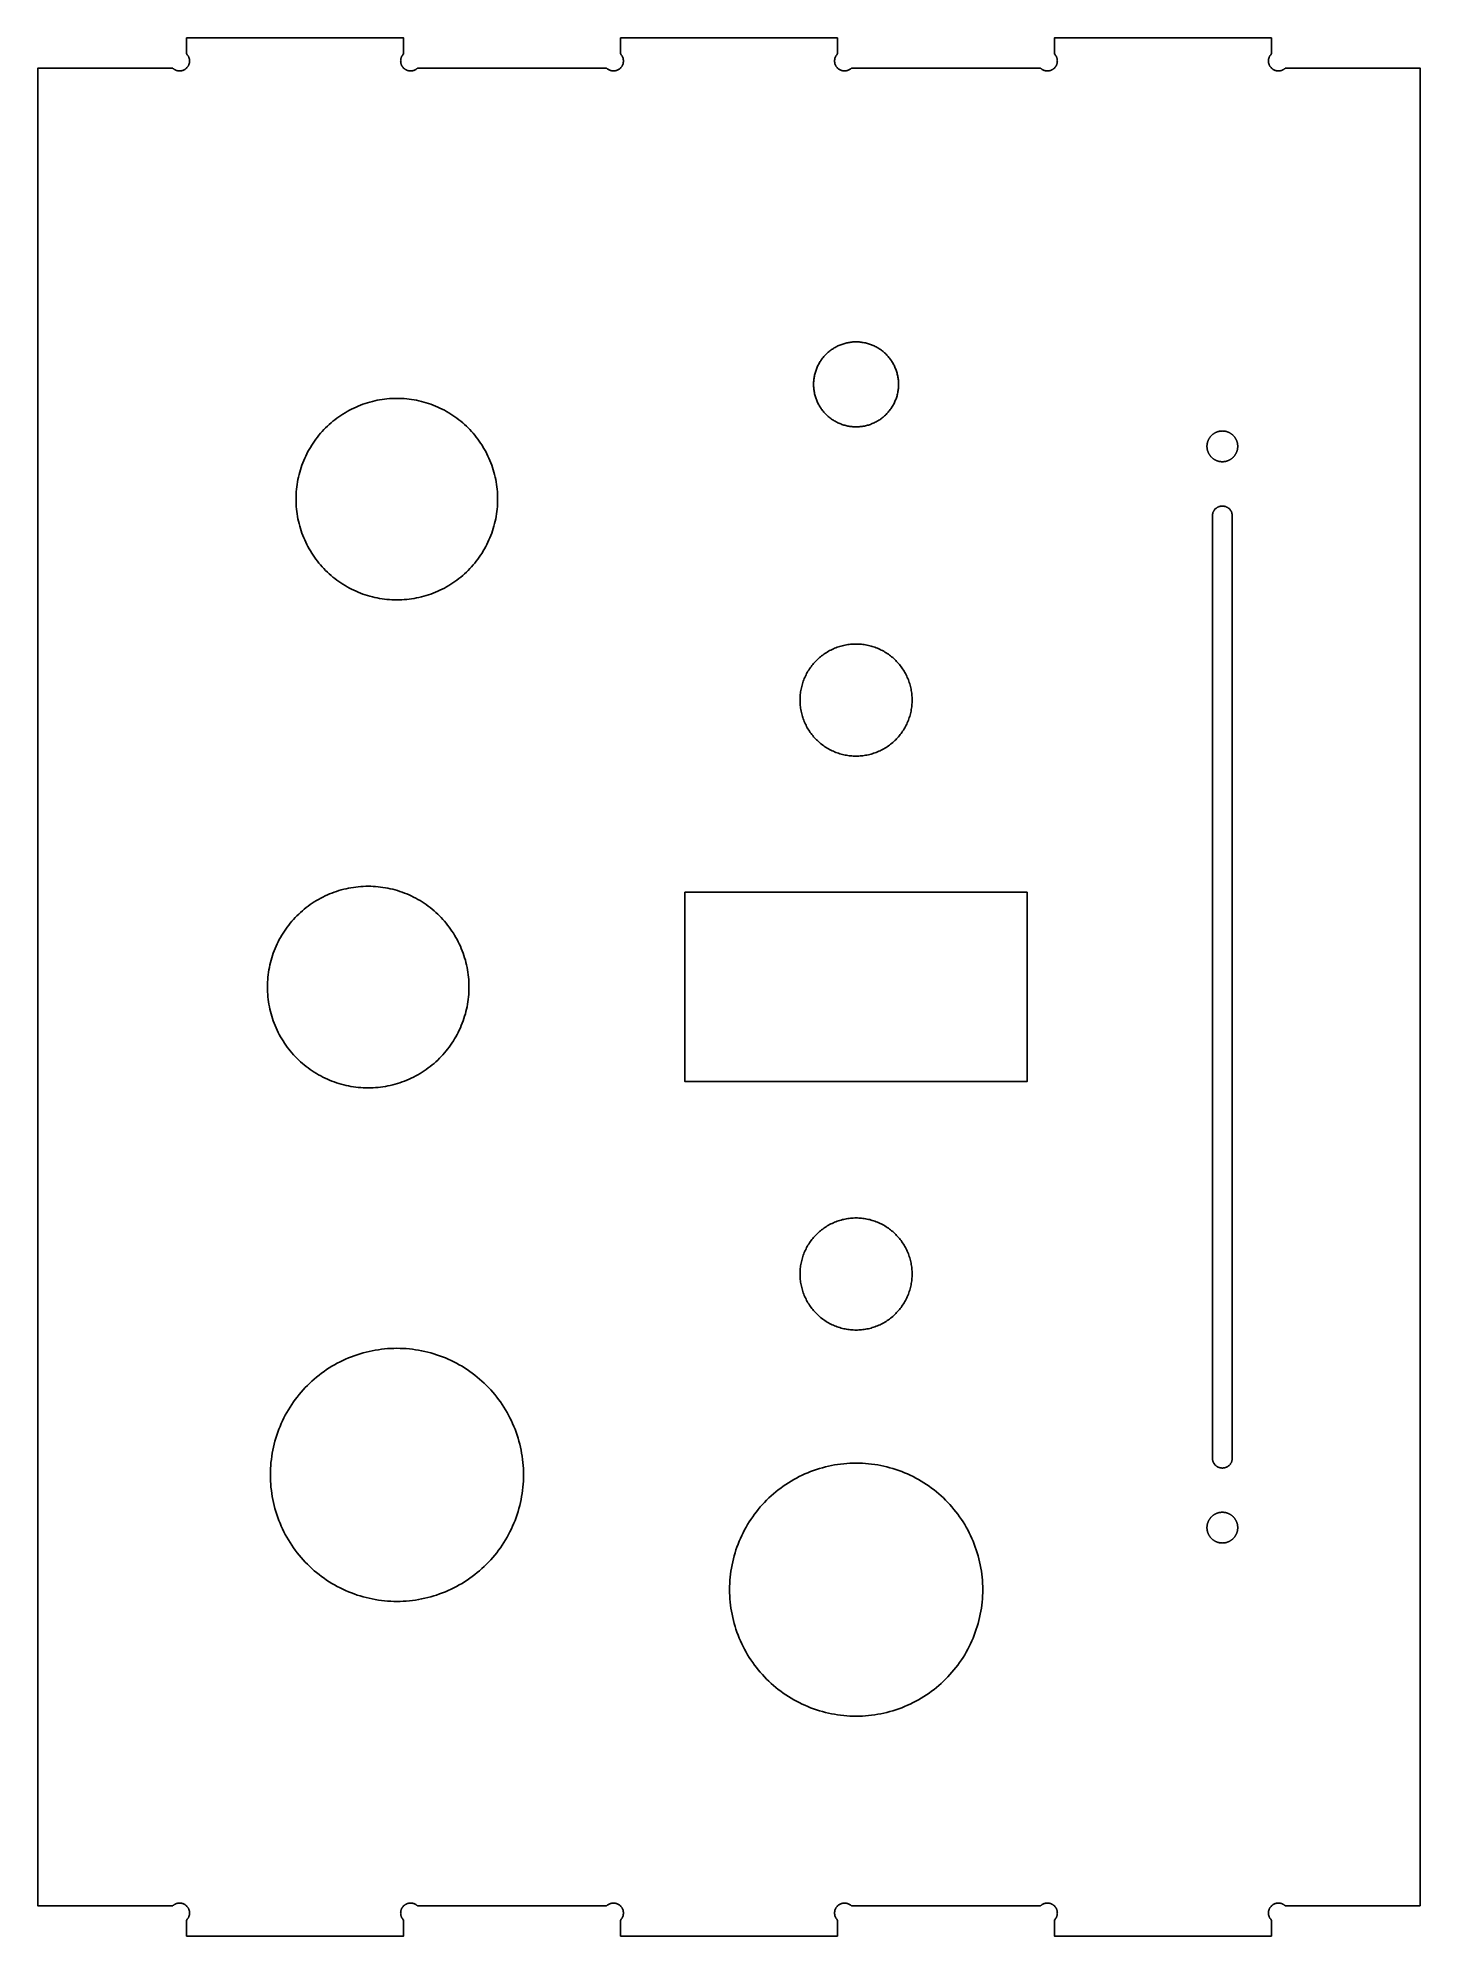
# Model space of a CAD drawing. Header units: millimetres. Extents: x 0 to 153, y 0 to 210.
import ezdxf

# ---------------------------------------------------------------- set-up
doc = ezdxf.new("R2010")
doc.units = ezdxf.units.MM

msp = doc.modelspace()

# ---------------------------------------------------------------- linework, layer by layer
for points in [[(152.89, 3.325), (138.0006, 3.325), (138.0006, 3.325), (137.9615, 3.3622), (137.9207, 3.3975), (137.8781, 3.4307), (137.8339, 3.4618), (137.7883, 3.4907), (137.7414, 3.5173), (137.6931, 3.5416), (137.6438, 3.5635), (137.5934, 3.5829), (137.5421, 3.5998), (137.4901, 3.6142), (137.4374, 3.626), (137.3842, 3.6353), (137.3306, 3.6419), (137.2768, 3.6459), (137.2228, 3.6472), (137.1688, 3.6459), (137.115, 3.6419), (137.0614, 3.6353), (137.0082, 3.626), (136.9555, 3.6142), (136.9035, 3.5998), (136.8522, 3.5829), (136.8019, 3.5635), (136.7525, 3.5416), (136.7043, 3.5173), (136.6573, 3.4907), (136.6117, 3.4618), (136.5675, 3.4307), (136.525, 3.3975), (136.4841, 3.3622), (136.445, 3.325), (136.4078, 3.2859), (136.3725, 3.245), (136.3393, 3.2025), (136.3082, 3.1583), (136.2793, 3.1127), (136.2527, 3.0657), (136.2284, 3.0175), (136.2065, 2.9681), (136.1871, 2.9178), (136.1702, 2.8665), (136.1558, 2.8145), (136.144, 2.7618), (136.1347, 2.7086), (136.1281, 2.655), (136.1241, 2.6012), (136.1228, 2.5472), (136.1241, 2.4932), (136.1281, 2.4394), (136.1347, 2.3858), (136.144, 2.3326), (136.1558, 2.2799), (136.1702, 2.2279), (136.1871, 2.1766), (136.2065, 2.1262), (136.2284, 2.0769), (136.2527, 2.0286), (136.2793, 1.9817), (136.3082, 1.9361), (136.3393, 1.8919), (136.3725, 1.8493), (136.4078, 1.8085), (136.445, 1.7694), (136.445, 0), (112.445, 0), (112.445, 1.7694), (112.4822, 1.8085), (112.5175, 1.8493), (112.5507, 1.8919), (112.5818, 1.9361), (112.6107, 1.9817), (112.6373, 2.0286), (112.6616, 2.0769), (112.6835, 2.1262), (112.7029, 2.1766), (112.7198, 2.2279), (112.7342, 2.2799), (112.746, 2.3326), (112.7553, 2.3858), (112.7619, 2.4394), (112.7659, 2.4932), (112.7672, 2.5472), (112.7659, 2.6012), (112.7619, 2.655), (112.7553, 2.7086), (112.746, 2.7618), (112.7342, 2.8145), (112.7198, 2.8665), (112.7029, 2.9178), (112.6835, 2.9681), (112.6616, 3.0175), (112.6373, 3.0657), (112.6107, 3.1127), (112.5818, 3.1583), (112.5507, 3.2025), (112.5175, 3.245), (112.4822, 3.2859), (112.445, 3.325), (112.4059, 3.3622), (112.365, 3.3975), (112.3225, 3.4307), (112.2783, 3.4618), (112.2327, 3.4907), (112.1857, 3.5173), (112.1375, 3.5416), (112.0881, 3.5635), (112.0378, 3.5829), (111.9865, 3.5998), (111.9345, 3.6142), (111.8818, 3.626), (111.8286, 3.6353), (111.775, 3.6419), (111.7212, 3.6459), (111.6672, 3.6472), (111.6132, 3.6459), (111.5594, 3.6419), (111.5058, 3.6353), (111.4526, 3.626), (111.3999, 3.6142), (111.3479, 3.5998), (111.2966, 3.5829), (111.2462, 3.5635), (111.1969, 3.5416), (111.1486, 3.5173), (111.1017, 3.4907), (111.0561, 3.4618), (111.0119, 3.4307), (110.9693, 3.3975), (110.9285, 3.3622), (110.8894, 3.325), (110.8894, 3.325), (90.0006, 3.325), (90.0006, 3.325), (89.9615, 3.3622), (89.9207, 3.3975), (89.8781, 3.4307), (89.8339, 3.4618), (89.7883, 3.4907), (89.7414, 3.5173), (89.6931, 3.5416), (89.6438, 3.5635), (89.5934, 3.5829), (89.5421, 3.5998), (89.4901, 3.6142), (89.4374, 3.626), (89.3842, 3.6353), (89.3306, 3.6419), (89.2768, 3.6459), (89.2228, 3.6472), (89.1688, 3.6459), (89.115, 3.6419), (89.0614, 3.6353), (89.0082, 3.626), (88.9555, 3.6142), (88.9035, 3.5998), (88.8522, 3.5829), (88.8019, 3.5635), (88.7525, 3.5416), (88.7043, 3.5173), (88.6573, 3.4907), (88.6117, 3.4618), (88.5675, 3.4307), (88.525, 3.3975), (88.4841, 3.3622), (88.445, 3.325), (88.4078, 3.2859), (88.3725, 3.245), (88.3393, 3.2025), (88.3082, 3.1583), (88.2793, 3.1127), (88.2527, 3.0657), (88.2284, 3.0175), (88.2065, 2.9681), (88.1871, 2.9178), (88.1702, 2.8665), (88.1558, 2.8145), (88.144, 2.7618), (88.1347, 2.7086), (88.1281, 2.655), (88.1241, 2.6012), (88.1228, 2.5472), (88.1241, 2.4932), (88.1281, 2.4394), (88.1347, 2.3858), (88.144, 2.3326), (88.1558, 2.2799), (88.1702, 2.2279), (88.1871, 2.1766), (88.2065, 2.1262), (88.2284, 2.0769), (88.2527, 2.0286), (88.2793, 1.9817), (88.3082, 1.9361), (88.3393, 1.8919), (88.3725, 1.8493), (88.4078, 1.8085), (88.445, 1.7694), (88.445, 0), (64.445, 0), (64.445, 1.7694), (64.4822, 1.8085), (64.5175, 1.8493), (64.5507, 1.8919), (64.5818, 1.9361), (64.6107, 1.9817), (64.6373, 2.0286), (64.6616, 2.0769), (64.6835, 2.1262), (64.7029, 2.1766), (64.7198, 2.2279), (64.7342, 2.2799), (64.746, 2.3326), (64.7553, 2.3858), (64.7619, 2.4394), (64.7659, 2.4932), (64.7672, 2.5472), (64.7659, 2.6012), (64.7619, 2.655), (64.7553, 2.7086), (64.746, 2.7618), (64.7342, 2.8145), (64.7198, 2.8665), (64.7029, 2.9178), (64.6835, 2.9681), (64.6616, 3.0175), (64.6373, 3.0657), (64.6107, 3.1127), (64.5818, 3.1583), (64.5507, 3.2025), (64.5175, 3.245), (64.4822, 3.2859), (64.445, 3.325), (64.4059, 3.3622), (64.365, 3.3975), (64.3225, 3.4307), (64.2783, 3.4618), (64.2327, 3.4907), (64.1857, 3.5173), (64.1375, 3.5416), (64.0881, 3.5635), (64.0378, 3.5829), (63.9865, 3.5998), (63.9345, 3.6142), (63.8818, 3.626), (63.8286, 3.6353), (63.775, 3.6419), (63.7212, 3.6459), (63.6672, 3.6472), (63.6132, 3.6459), (63.5594, 3.6419), (63.5058, 3.6353), (63.4526, 3.626), (63.3999, 3.6142), (63.3479, 3.5998), (63.2966, 3.5829), (63.2462, 3.5635), (63.1969, 3.5416), (63.1486, 3.5173), (63.1017, 3.4907), (63.0561, 3.4618), (63.0119, 3.4307), (62.9693, 3.3975), (62.9285, 3.3622), (62.8894, 3.325), (62.8894, 3.325), (42.0006, 3.325), (42.0006, 3.325), (41.9615, 3.3622), (41.9207, 3.3975), (41.8781, 3.4307), (41.8339, 3.4618), (41.7883, 3.4907), (41.7414, 3.5173), (41.6931, 3.5416), (41.6438, 3.5635), (41.5934, 3.5829), (41.5421, 3.5998), (41.4901, 3.6142), (41.4374, 3.626), (41.3842, 3.6353), (41.3306, 3.6419), (41.2768, 3.6459), (41.2228, 3.6472), (41.1688, 3.6459), (41.115, 3.6419), (41.0614, 3.6353), (41.0082, 3.626), (40.9555, 3.6142), (40.9035, 3.5998), (40.8522, 3.5829), (40.8019, 3.5635), (40.7525, 3.5416), (40.7043, 3.5173), (40.6573, 3.4907), (40.6117, 3.4618), (40.5675, 3.4307), (40.525, 3.3975), (40.4841, 3.3622), (40.445, 3.325), (40.4078, 3.2859), (40.3725, 3.245), (40.3393, 3.2025), (40.3082, 3.1583), (40.2793, 3.1127), (40.2527, 3.0657), (40.2284, 3.0175), (40.2065, 2.9681), (40.1871, 2.9178), (40.1702, 2.8665), (40.1558, 2.8145), (40.144, 2.7618), (40.1347, 2.7086), (40.1281, 2.655), (40.1241, 2.6012), (40.1228, 2.5472), (40.1241, 2.4932), (40.1281, 2.4394), (40.1347, 2.3858), (40.144, 2.3326), (40.1558, 2.2799), (40.1702, 2.2279), (40.1871, 2.1766), (40.2065, 2.1262), (40.2284, 2.0769), (40.2527, 2.0286), (40.2793, 1.9817), (40.3082, 1.9361), (40.3393, 1.8919), (40.3725, 1.8493), (40.4078, 1.8085), (40.445, 1.7694), (40.445, 0), (16.445, 0), (16.445, 1.7694), (16.4822, 1.8085), (16.5175, 1.8493), (16.5507, 1.8919), (16.5818, 1.9361), (16.6107, 1.9817), (16.6373, 2.0286), (16.6616, 2.0769), (16.6835, 2.1262), (16.7029, 2.1766), (16.7198, 2.2279), (16.7342, 2.2799), (16.746, 2.3326), (16.7553, 2.3858), (16.7619, 2.4394), (16.7659, 2.4932), (16.7672, 2.5472), (16.7659, 2.6012), (16.7619, 2.655), (16.7553, 2.7086), (16.746, 2.7618), (16.7342, 2.8145), (16.7198, 2.8665), (16.7029, 2.9178), (16.6835, 2.9681), (16.6616, 3.0175), (16.6373, 3.0657), (16.6107, 3.1127), (16.5818, 3.1583), (16.5507, 3.2025), (16.5175, 3.245), (16.4822, 3.2859), (16.445, 3.325), (16.4059, 3.3622), (16.365, 3.3975), (16.3225, 3.4307), (16.2783, 3.4618), (16.2327, 3.4907), (16.1857, 3.5173), (16.1375, 3.5416), (16.0881, 3.5635), (16.0378, 3.5829), (15.9865, 3.5998), (15.9345, 3.6142), (15.8818, 3.626), (15.8286, 3.6353), (15.775, 3.6419), (15.7212, 3.6459), (15.6672, 3.6472), (15.6132, 3.6459), (15.5594, 3.6419), (15.5058, 3.6353), (15.4526, 3.626), (15.3999, 3.6142), (15.3479, 3.5998), (15.2966, 3.5829), (15.2462, 3.5635), (15.1969, 3.5416), (15.1486, 3.5173), (15.1017, 3.4907), (15.0561, 3.4618), (15.0119, 3.4307), (14.9693, 3.3975), (14.9285, 3.3622), (14.8894, 3.325), (14.8894, 3.325), (0, 3.325), (0, 206.675), (14.8894, 206.675), (14.9285, 206.6378), (14.9693, 206.6025), (15.0119, 206.5693), (15.0561, 206.5382), (15.1017, 206.5093), (15.1486, 206.4827), (15.1969, 206.4584), (15.2462, 206.4365), (15.2966, 206.4171), (15.3479, 206.4002), (15.3999, 206.3858), (15.4526, 206.374), (15.5058, 206.3647), (15.5594, 206.3581), (15.6132, 206.3541), (15.6672, 206.3528), (15.7212, 206.3541), (15.775, 206.3581), (15.8286, 206.3647), (15.8818, 206.374), (15.9345, 206.3858), (15.9865, 206.4002), (16.0378, 206.4171), (16.0881, 206.4365), (16.1375, 206.4584), (16.1857, 206.4827), (16.2327, 206.5093), (16.2783, 206.5382), (16.3225, 206.5693), (16.365, 206.6025), (16.4059, 206.6378), (16.445, 206.675), (16.4822, 206.7141), (16.5175, 206.755), (16.5507, 206.7975), (16.5818, 206.8417), (16.6107, 206.8873), (16.6373, 206.9343), (16.6616, 206.9825), (16.6835, 207.0319), (16.7029, 207.0822), (16.7198, 207.1335), (16.7342, 207.1855), (16.746, 207.2382), (16.7553, 207.2914), (16.7619, 207.345), (16.7659, 207.3988), (16.7672, 207.4528), (16.7659, 207.5068), (16.7619, 207.5606), (16.7553, 207.6142), (16.746, 207.6674), (16.7342, 207.7201), (16.7198, 207.7721), (16.7029, 207.8234), (16.6835, 207.8738), (16.6616, 207.9231), (16.6373, 207.9714), (16.6107, 208.0183), (16.5818, 208.0639), (16.5507, 208.1081), (16.5175, 208.1507), (16.4822, 208.1915), (16.445, 208.2306), (16.445, 210), (40.445, 210), (40.445, 208.2306), (40.4078, 208.1915), (40.3725, 208.1507), (40.3393, 208.1081), (40.3082, 208.0639), (40.2793, 208.0183), (40.2527, 207.9714), (40.2284, 207.9231), (40.2065, 207.8738), (40.1871, 207.8234), (40.1702, 207.7721), (40.1558, 207.7201), (40.144, 207.6674), (40.1347, 207.6142), (40.1281, 207.5606), (40.1241, 207.5068), (40.1228, 207.4528), (40.1241, 207.3988), (40.1281, 207.345), (40.1347, 207.2914), (40.144, 207.2382), (40.1558, 207.1855), (40.1702, 207.1335), (40.1871, 207.0822), (40.2065, 207.0319), (40.2284, 206.9825), (40.2527, 206.9343), (40.2793, 206.8873), (40.3082, 206.8417), (40.3393, 206.7975), (40.3725, 206.755), (40.4078, 206.7141), (40.445, 206.675), (40.4841, 206.6378), (40.525, 206.6025), (40.5675, 206.5693), (40.6117, 206.5382), (40.6573, 206.5093), (40.7043, 206.4827), (40.7525, 206.4584), (40.8019, 206.4365), (40.8522, 206.4171), (40.9035, 206.4002), (40.9555, 206.3858), (41.0082, 206.374), (41.0614, 206.3647), (41.115, 206.3581), (41.1688, 206.3541), (41.2228, 206.3528), (41.2768, 206.3541), (41.3306, 206.3581), (41.3842, 206.3647), (41.4374, 206.374), (41.4901, 206.3858), (41.5421, 206.4002), (41.5934, 206.4171), (41.6438, 206.4365), (41.6931, 206.4584), (41.7414, 206.4827), (41.7883, 206.5093), (41.8339, 206.5382), (41.8781, 206.5693), (41.9207, 206.6025), (41.9615, 206.6378), (42.0006, 206.675), (62.8894, 206.675), (62.9285, 206.6378), (62.9693, 206.6025), (63.0119, 206.5693), (63.0561, 206.5382), (63.1017, 206.5093), (63.1486, 206.4827), (63.1969, 206.4584), (63.2462, 206.4365), (63.2966, 206.4171), (63.3479, 206.4002), (63.3999, 206.3858), (63.4526, 206.374), (63.5058, 206.3647), (63.5594, 206.3581), (63.6132, 206.3541), (63.6672, 206.3528), (63.7212, 206.3541), (63.775, 206.3581), (63.8286, 206.3647), (63.8818, 206.374), (63.9345, 206.3858), (63.9865, 206.4002), (64.0378, 206.4171), (64.0881, 206.4365), (64.1375, 206.4584), (64.1857, 206.4827), (64.2327, 206.5093), (64.2783, 206.5382), (64.3225, 206.5693), (64.365, 206.6025), (64.4059, 206.6378), (64.445, 206.675), (64.4822, 206.7141), (64.5175, 206.755), (64.5507, 206.7975), (64.5818, 206.8417), (64.6107, 206.8873), (64.6373, 206.9343), (64.6616, 206.9825), (64.6835, 207.0319), (64.7029, 207.0822), (64.7198, 207.1335), (64.7342, 207.1855), (64.746, 207.2382), (64.7553, 207.2914), (64.7619, 207.345), (64.7659, 207.3988), (64.7672, 207.4528), (64.7659, 207.5068), (64.7619, 207.5606), (64.7553, 207.6142), (64.746, 207.6674), (64.7342, 207.7201), (64.7198, 207.7721), (64.7029, 207.8234), (64.6835, 207.8738), (64.6616, 207.9231), (64.6373, 207.9714), (64.6107, 208.0183), (64.5818, 208.0639), (64.5507, 208.1081), (64.5175, 208.1507), (64.4822, 208.1915), (64.445, 208.2306), (64.445, 210), (88.445, 210), (88.445, 208.2306), (88.4078, 208.1915), (88.3725, 208.1507), (88.3393, 208.1081), (88.3082, 208.0639), (88.2793, 208.0183), (88.2527, 207.9714), (88.2284, 207.9231), (88.2065, 207.8738), (88.1871, 207.8234), (88.1702, 207.7721), (88.1558, 207.7201), (88.144, 207.6674), (88.1347, 207.6142), (88.1281, 207.5606), (88.1241, 207.5068), (88.1228, 207.4528), (88.1241, 207.3988), (88.1281, 207.345), (88.1347, 207.2914), (88.144, 207.2382), (88.1558, 207.1855), (88.1702, 207.1335), (88.1871, 207.0822), (88.2065, 207.0319), (88.2284, 206.9825), (88.2527, 206.9343), (88.2793, 206.8873), (88.3082, 206.8417), (88.3393, 206.7975), (88.3725, 206.755), (88.4078, 206.7141), (88.445, 206.675), (88.4841, 206.6378), (88.525, 206.6025), (88.5675, 206.5693), (88.6117, 206.5382), (88.6573, 206.5093), (88.7043, 206.4827), (88.7525, 206.4584), (88.8019, 206.4365), (88.8522, 206.4171), (88.9035, 206.4002), (88.9555, 206.3858), (89.0082, 206.374), (89.0614, 206.3647), (89.115, 206.3581), (89.1688, 206.3541), (89.2228, 206.3528), (89.2768, 206.3541), (89.3306, 206.3581), (89.3842, 206.3647), (89.4374, 206.374), (89.4901, 206.3858), (89.5421, 206.4002), (89.5934, 206.4171), (89.6438, 206.4365), (89.6931, 206.4584), (89.7414, 206.4827), (89.7883, 206.5093), (89.8339, 206.5382), (89.8781, 206.5693), (89.9207, 206.6025), (89.9615, 206.6378), (90.0006, 206.675), (110.8894, 206.675), (110.9285, 206.6378), (110.9693, 206.6025), (111.0119, 206.5693), (111.0561, 206.5382), (111.1017, 206.5093), (111.1486, 206.4827), (111.1969, 206.4584), (111.2462, 206.4365), (111.2966, 206.4171), (111.3479, 206.4002), (111.3999, 206.3858), (111.4526, 206.374), (111.5058, 206.3647), (111.5594, 206.3581), (111.6132, 206.3541), (111.6672, 206.3528), (111.7212, 206.3541), (111.775, 206.3581), (111.8286, 206.3647), (111.8818, 206.374), (111.9345, 206.3858), (111.9865, 206.4002), (112.0378, 206.4171), (112.0881, 206.4365), (112.1375, 206.4584), (112.1857, 206.4827), (112.2327, 206.5093), (112.2783, 206.5382), (112.3225, 206.5693), (112.365, 206.6025), (112.4059, 206.6378), (112.445, 206.675), (112.4822, 206.7141), (112.5175, 206.755), (112.5507, 206.7975), (112.5818, 206.8417), (112.6107, 206.8873), (112.6373, 206.9343), (112.6616, 206.9825), (112.6835, 207.0319), (112.7029, 207.0822), (112.7198, 207.1335), (112.7342, 207.1855), (112.746, 207.2382), (112.7553, 207.2914), (112.7619, 207.345), (112.7659, 207.3988), (112.7672, 207.4528), (112.7659, 207.5068), (112.7619, 207.5606), (112.7553, 207.6142), (112.746, 207.6674), (112.7342, 207.7201), (112.7198, 207.7721), (112.7029, 207.8234), (112.6835, 207.8738), (112.6616, 207.9231), (112.6373, 207.9714), (112.6107, 208.0183), (112.5818, 208.0639), (112.5507, 208.1081), (112.5175, 208.1507), (112.4822, 208.1915), (112.445, 208.2306), (112.445, 210), (136.445, 210), (136.445, 208.2306), (136.4078, 208.1915), (136.3725, 208.1507), (136.3393, 208.1081), (136.3082, 208.0639), (136.2793, 208.0183), (136.2527, 207.9714), (136.2284, 207.9231), (136.2065, 207.8738), (136.1871, 207.8234), (136.1702, 207.7721), (136.1558, 207.7201), (136.144, 207.6674), (136.1347, 207.6142), (136.1281, 207.5606), (136.1241, 207.5068), (136.1228, 207.4528), (136.1241, 207.3988), (136.1281, 207.345), (136.1347, 207.2914), (136.144, 207.2382), (136.1558, 207.1855), (136.1702, 207.1335), (136.1871, 207.0822), (136.2065, 207.0319), (136.2284, 206.9825), (136.2527, 206.9343), (136.2793, 206.8873), (136.3082, 206.8417), (136.3393, 206.7975), (136.3725, 206.755), (136.4078, 206.7141), (136.445, 206.675), (136.4841, 206.6378), (136.525, 206.6025), (136.5675, 206.5693), (136.6117, 206.5382), (136.6573, 206.5093), (136.7043, 206.4827), (136.7525, 206.4584), (136.8019, 206.4365), (136.8522, 206.4171), (136.9035, 206.4002), (136.9555, 206.3858), (137.0082, 206.374), (137.0614, 206.3647), (137.115, 206.3581), (137.1688, 206.3541), (137.2228, 206.3528), (137.2768, 206.3541), (137.3306, 206.3581), (137.3842, 206.3647), (137.4374, 206.374), (137.4901, 206.3858), (137.5421, 206.4002), (137.5934, 206.4171), (137.6438, 206.4365), (137.6931, 206.4584), (137.7414, 206.4827), (137.7883, 206.5093), (137.8339, 206.5382), (137.8781, 206.5693), (137.9207, 206.6025), (137.9615, 206.6378), (138.0006, 206.675), (152.89, 206.675)], [(90.7319, 176.3693), (90.6166, 176.3736), (90.5012, 176.375), (90.3859, 176.3736), (90.2706, 176.3693), (90.1555, 176.3623), (90.0406, 176.3524), (89.9259, 176.3397), (89.8116, 176.3241), (89.6977, 176.3058), (89.5843, 176.2847), (89.4715, 176.2608), (89.3592, 176.2341), (89.2477, 176.2047), (89.1369, 176.1726), (89.0269, 176.1378), (88.9179, 176.1003), (88.8097, 176.0601), (88.7026, 176.0172), (88.5966, 175.9718), (88.4917, 175.9237), (88.3881, 175.8732), (88.2857, 175.82), (88.1846, 175.7644), (88.085, 175.7063), (87.9868, 175.6458), (87.8901, 175.5829), (87.7949, 175.5176), (87.7015, 175.4501), (87.6097, 175.3802), (87.5196, 175.3081), (87.4313, 175.2339), (87.3449, 175.1575), (87.2604, 175.079), (87.1778, 174.9984), (87.0973, 174.9158), (87.0188, 174.8313), (86.9424, 174.7449), (86.8681, 174.6566), (86.796, 174.5666), (86.7262, 174.4748), (86.6586, 174.3813), (86.5933, 174.2862), (86.5304, 174.1895), (86.4699, 174.0913), (86.4118, 173.9916), (86.3562, 173.8906), (86.3031, 173.7882), (86.2525, 173.6845), (86.2045, 173.5796), (86.159, 173.4736), (86.1162, 173.3665), (86.076, 173.2584), (86.0385, 173.1493), (86.0036, 173.0393), (85.9715, 172.9285), (85.9421, 172.817), (85.9154, 172.7048), (85.8916, 172.5919), (85.8704, 172.4785), (85.8521, 172.3646), (85.8366, 172.2503), (85.8239, 172.1357), (85.814, 172.0208), (85.8069, 171.9056), (85.8027, 171.7903), (85.8012, 171.675), (85.8027, 171.5597), (85.8069, 171.4444), (85.814, 171.3292), (85.8239, 171.2143), (85.8366, 171.0997), (85.8521, 170.9854), (85.8704, 170.8715), (85.8916, 170.7581), (85.9154, 170.6452), (85.9421, 170.533), (85.9715, 170.4215), (86.0036, 170.3107), (86.0385, 170.2007), (86.076, 170.0916), (86.1162, 169.9835), (86.159, 169.8764), (86.2045, 169.7704), (86.2525, 169.6655), (86.3031, 169.5618), (86.3562, 169.4594), (86.4118, 169.3584), (86.4699, 169.2587), (86.5304, 169.1605), (86.5933, 169.0638), (86.6586, 168.9687), (86.7262, 168.8752), (86.796, 168.7834), (86.8681, 168.6934), (86.9424, 168.6051), (87.0188, 168.5187), (87.0973, 168.4342), (87.1778, 168.3516), (87.2604, 168.271), (87.3449, 168.1925), (87.4313, 168.1161), (87.5196, 168.0419), (87.6097, 167.9698), (87.7015, 167.8999), (87.7949, 167.8324), (87.8901, 167.7671), (87.9868, 167.7042), (88.085, 167.6437), (88.1846, 167.5856), (88.2857, 167.53), (88.3881, 167.4768), (88.4917, 167.4263), (88.5966, 167.3782), (88.7026, 167.3328), (88.8097, 167.2899), (88.9179, 167.2497), (89.0269, 167.2122), (89.1369, 167.1774), (89.2477, 167.1453), (89.3592, 167.1159), (89.4715, 167.0892), (89.5843, 167.0653), (89.6977, 167.0442), (89.8116, 167.0259), (89.9259, 167.0103), (90.0406, 166.9976), (90.1555, 166.9877), (90.2706, 166.9807), (90.3859, 166.9764), (90.5012, 166.975), (90.6166, 166.9764), (90.7319, 166.9807), (90.847, 166.9877), (90.9619, 166.9976), (91.0766, 167.0103), (91.1909, 167.0259), (91.3048, 167.0442), (91.4182, 167.0653), (91.531, 167.0892), (91.6432, 167.1159), (91.7548, 167.1453), (91.8656, 167.1774), (91.9755, 167.2122), (92.0846, 167.2497), (92.1927, 167.2899), (92.2999, 167.3328), (92.4059, 167.3782), (92.5108, 167.4263), (92.6144, 167.4768), (92.7168, 167.53), (92.8179, 167.5856), (92.9175, 167.6437), (93.0157, 167.7042), (93.1124, 167.7671), (93.2075, 167.8324), (93.301, 167.8999), (93.3928, 167.9698), (93.4829, 168.0419), (93.5712, 168.1161), (93.6576, 168.1925), (93.7421, 168.271), (93.8246, 168.3516), (93.9052, 168.4342), (93.9837, 168.5187), (94.0601, 168.6051), (94.1344, 168.6934), (94.2065, 168.7834), (94.2763, 168.8752), (94.3439, 168.9687), (94.4091, 169.0638), (94.4721, 169.1605), (94.5326, 169.2587), (94.5907, 169.3584), (94.6463, 169.4594), (94.6994, 169.5618), (94.75, 169.6655), (94.798, 169.7704), (94.8435, 169.8764), (94.8863, 169.9835), (94.9265, 170.0916), (94.964, 170.2007), (94.9989, 170.3107), (95.031, 170.4215), (95.0604, 170.533), (95.087, 170.6452), (95.1109, 170.7581), (95.132, 170.8715), (95.1504, 170.9854), (95.1659, 171.0997), (95.1786, 171.2143), (95.1885, 171.3292), (95.1956, 171.4444), (95.1998, 171.5597), (95.2012, 171.675), (95.1998, 171.7903), (95.1956, 171.9056), (95.1885, 172.0208), (95.1786, 172.1357), (95.1659, 172.2503), (95.1504, 172.3646), (95.132, 172.4785), (95.1109, 172.5919), (95.087, 172.7048), (95.0604, 172.817), (95.031, 172.9285), (94.9989, 173.0393), (94.964, 173.1493), (94.9265, 173.2584), (94.8863, 173.3665), (94.8435, 173.4736), (94.798, 173.5796), (94.75, 173.6845), (94.6994, 173.7882), (94.6463, 173.8906), (94.5907, 173.9916), (94.5326, 174.0913), (94.4721, 174.1895), (94.4091, 174.2862), (94.3439, 174.3813), (94.2763, 174.4748), (94.2065, 174.5666), (94.1344, 174.6566), (94.0601, 174.7449), (93.9837, 174.8313), (93.9052, 174.9158), (93.8246, 174.9984), (93.7421, 175.079), (93.6576, 175.1575), (93.5712, 175.2339), (93.4829, 175.3081), (93.3928, 175.3802), (93.301, 175.4501), (93.2075, 175.5176), (93.1124, 175.5829), (93.0157, 175.6458), (92.9175, 175.7063), (92.8179, 175.7644), (92.7168, 175.82), (92.6144, 175.8732), (92.5108, 175.9237), (92.4059, 175.9718), (92.2999, 176.0172), (92.1927, 176.0601), (92.0846, 176.1003), (91.9755, 176.1378), (91.8656, 176.1726), (91.7548, 176.2047), (91.6432, 176.2341), (91.531, 176.2608), (91.4182, 176.2847), (91.3048, 176.3058), (91.1909, 176.3241), (91.0766, 176.3397), (90.9619, 176.3524), (90.847, 176.3623)], [(40.5215, 170.0948), (40.2483, 170.1116), (39.9749, 170.1216), (39.7012, 170.125), (39.4276, 170.1216), (39.1541, 170.1116), (38.881, 170.0948), (38.6084, 170.0713), (38.3364, 170.0411), (38.0652, 170.0043), (37.795, 169.9608), (37.526, 169.9108), (37.2583, 169.8541), (36.992, 169.7908), (36.7274, 169.7211), (36.4646, 169.6449), (36.2037, 169.5622), (35.9449, 169.4732), (35.6884, 169.3779), (35.4343, 169.2763), (35.1828, 169.1684), (34.934, 169.0545), (34.6881, 168.9345), (34.4452, 168.8084), (34.2054, 168.6765), (33.969, 168.5387), (33.736, 168.3951), (33.5066, 168.2459), (33.281, 168.0911), (33.0592, 167.9308), (32.8414, 167.7651), (32.6278, 167.5941), (32.4184, 167.4179), (32.2134, 167.2366), (32.0129, 167.0504), (31.817, 166.8592), (31.6259, 166.6634), (31.4396, 166.4629), (31.2584, 166.2579), (31.0822, 166.0485), (30.9112, 165.8348), (30.7455, 165.617), (30.5852, 165.3953), (30.4304, 165.1696), (30.2811, 164.9402), (30.1376, 164.7072), (29.9998, 164.4708), (29.8678, 164.2311), (29.7418, 163.9882), (29.6218, 163.7422), (29.5078, 163.4934), (29.4, 163.2419), (29.2984, 162.9878), (29.203, 162.7313), (29.114, 162.4726), (29.0314, 162.2117), (28.9551, 161.9488), (28.8854, 161.6842), (28.8222, 161.418), (28.7655, 161.1503), (28.7154, 160.8812), (28.6719, 160.611), (28.6351, 160.3399), (28.6049, 160.0679), (28.5815, 159.7952), (28.5647, 159.5221), (28.5546, 159.2486), (28.5512, 158.975), (28.5546, 158.7014), (28.5647, 158.4279), (28.5815, 158.1548), (28.6049, 157.8821), (28.6351, 157.6101), (28.6719, 157.339), (28.7154, 157.0688), (28.7655, 156.7997), (28.8222, 156.532), (28.8854, 156.2658), (28.9551, 156.0012), (29.0314, 155.7383), (29.114, 155.4774), (29.203, 155.2187), (29.2984, 154.9622), (29.4, 154.7081), (29.5078, 154.4566), (29.6218, 154.2078), (29.7418, 153.9618), (29.8678, 153.7189), (29.9998, 153.4792), (30.1376, 153.2428), (30.2811, 153.0098), (30.4304, 152.7804), (30.5852, 152.5547), (30.7455, 152.333), (30.9112, 152.1152), (31.0822, 151.9015), (31.2584, 151.6921), (31.4396, 151.4871), (31.6259, 151.2866), (31.817, 151.0908), (32.0129, 150.8996), (32.2134, 150.7134), (32.4184, 150.5321), (32.6278, 150.3559), (32.8414, 150.1849), (33.0592, 150.0192), (33.281, 149.8589), (33.5066, 149.7041), (33.736, 149.5549), (33.969, 149.4113), (34.2054, 149.2735), (34.4452, 149.1416), (34.6881, 149.0155), (34.934, 148.8955), (35.1828, 148.7816), (35.4343, 148.6737), (35.6884, 148.5721), (35.9449, 148.4768), (36.2037, 148.3878), (36.4646, 148.3051), (36.7274, 148.2289), (36.992, 148.1592), (37.2583, 148.0959), (37.526, 148.0392), (37.795, 147.9892), (38.0652, 147.9457), (38.3364, 147.9089), (38.6084, 147.8787), (38.881, 147.8552), (39.1541, 147.8384), (39.4276, 147.8284), (39.7012, 147.825), (39.9749, 147.8284), (40.2483, 147.8384), (40.5215, 147.8552), (40.7941, 147.8787), (41.0661, 147.9089), (41.3373, 147.9457), (41.6075, 147.9892), (41.8765, 148.0392), (42.1442, 148.0959), (42.4105, 148.1592), (42.6751, 148.2289), (42.9379, 148.3051), (43.1988, 148.3878), (43.4576, 148.4768), (43.7141, 148.5721), (43.9682, 148.6737), (44.2197, 148.7816), (44.4685, 148.8955), (44.7144, 149.0155), (44.9573, 149.1416), (45.1971, 149.2735), (45.4335, 149.4113), (45.6665, 149.5549), (45.8959, 149.7041), (46.1215, 149.8589), (46.3433, 150.0192), (46.5611, 150.1849), (46.7747, 150.3559), (46.9841, 150.5321), (47.1891, 150.7134), (47.3896, 150.8996), (47.5855, 151.0908), (47.7766, 151.2866), (47.9628, 151.4871), (48.1441, 151.6921), (48.3203, 151.9015), (48.4913, 152.1152), (48.657, 152.333), (48.8173, 152.5547), (48.9721, 152.7804), (49.1214, 153.0098), (49.2649, 153.2428), (49.4027, 153.4792), (49.5347, 153.7189), (49.6607, 153.9618), (49.7807, 154.2078), (49.8947, 154.4566), (50.0025, 154.7081), (50.1041, 154.9622), (50.1995, 155.2187), (50.2885, 155.4774), (50.3711, 155.7383), (50.4473, 156.0012), (50.5171, 156.2658), (50.5803, 156.532), (50.637, 156.7997), (50.6871, 157.0688), (50.7306, 157.339), (50.7674, 157.6101), (50.7976, 157.8821), (50.821, 158.1548), (50.8378, 158.4279), (50.8479, 158.7014), (50.8512, 158.975), (50.8479, 159.2486), (50.8378, 159.5221), (50.821, 159.7952), (50.7976, 160.0679), (50.7674, 160.3399), (50.7306, 160.611), (50.6871, 160.8812), (50.637, 161.1503), (50.5803, 161.418), (50.5171, 161.6842), (50.4473, 161.9488), (50.3711, 162.2117), (50.2885, 162.4726), (50.1995, 162.7313), (50.1041, 162.9878), (50.0025, 163.2419), (49.8947, 163.4934), (49.7807, 163.7422), (49.6607, 163.9882), (49.5347, 164.2311), (49.4027, 164.4708), (49.2649, 164.7072), (49.1214, 164.9402), (48.9721, 165.1696), (48.8173, 165.3953), (48.657, 165.617), (48.4913, 165.8348), (48.3203, 166.0485), (48.1441, 166.2579), (47.9628, 166.4629), (47.7766, 166.6634), (47.5855, 166.8592), (47.3896, 167.0504), (47.1891, 167.2366), (46.9841, 167.4179), (46.7747, 167.5941), (46.5611, 167.7651), (46.3433, 167.9308), (46.1215, 168.0911), (45.8959, 168.2459), (45.6665, 168.3951), (45.4335, 168.5387), (45.1971, 168.6765), (44.9573, 168.8084), (44.7144, 168.9345), (44.4685, 169.0545), (44.2197, 169.1684), (43.9682, 169.2763), (43.7141, 169.3779), (43.4576, 169.4732), (43.1988, 169.5622), (42.9379, 169.6449), (42.6751, 169.7211), (42.4105, 169.7908), (42.1442, 169.8541), (41.8765, 169.9108), (41.6075, 169.9608), (41.3373, 170.0043), (41.0661, 170.0411), (40.7941, 170.0713)], [(131.1463, 166.5104), (131.1047, 166.513), (131.063, 166.5145), (131.0212, 166.515), (130.9795, 166.5145), (130.9378, 166.513), (130.8962, 166.5104), (130.8546, 166.5068), (130.8131, 166.5022), (130.7718, 166.4966), (130.7306, 166.49), (130.6896, 166.4823), (130.6488, 166.4737), (130.6082, 166.4641), (130.5678, 166.4534), (130.5278, 166.4418), (130.488, 166.4292), (130.4485, 166.4156), (130.4094, 166.4011), (130.3707, 166.3856), (130.3323, 166.3692), (130.2944, 166.3518), (130.2569, 166.3335), (130.2199, 166.3143), (130.1833, 166.2941), (130.1473, 166.2731), (130.1117, 166.2513), (130.0768, 166.2285), (130.0424, 166.2049), (130.0086, 166.1805), (129.9753, 166.1552), (129.9428, 166.1291), (129.9108, 166.1023), (129.8796, 166.0746), (129.849, 166.0462), (129.8192, 166.0171), (129.79, 165.9872), (129.7616, 165.9567), (129.734, 165.9254), (129.7071, 165.8935), (129.6811, 165.8609), (129.6558, 165.8277), (129.6313, 165.7939), (129.6077, 165.7595), (129.585, 165.7245), (129.5631, 165.689), (129.5421, 165.6529), (129.522, 165.6164), (129.5028, 165.5793), (129.4845, 165.5418), (129.4671, 165.5039), (129.4506, 165.4656), (129.4352, 165.4268), (129.4206, 165.3877), (129.407, 165.3483), (129.3944, 165.3085), (129.3828, 165.2684), (129.3722, 165.2281), (129.3625, 165.1875), (129.3539, 165.1467), (129.3463, 165.1056), (129.3396, 165.0644), (129.334, 165.0231), (129.3294, 164.9816), (129.3258, 164.9401), (129.3233, 164.8984), (129.3218, 164.8567), (129.3212, 164.815), (129.3218, 164.7733), (129.3233, 164.7316), (129.3258, 164.6899), (129.3294, 164.6484), (129.334, 164.6069), (129.3396, 164.5656), (129.3463, 164.5244), (129.3539, 164.4833), (129.3625, 164.4425), (129.3722, 164.4019), (129.3828, 164.3616), (129.3944, 164.3215), (129.407, 164.2817), (129.4206, 164.2423), (129.4352, 164.2032), (129.4506, 164.1644), (129.4671, 164.1261), (129.4845, 164.0882), (129.5028, 164.0507), (129.522, 164.0136), (129.5421, 163.9771), (129.5631, 163.941), (129.585, 163.9055), (129.6077, 163.8705), (129.6313, 163.8361), (129.6558, 163.8023), (129.6811, 163.7691), (129.7071, 163.7365), (129.734, 163.7046), (129.7616, 163.6733), (129.79, 163.6428), (129.8192, 163.6129), (129.849, 163.5838), (129.8796, 163.5554), (129.9108, 163.5277), (129.9428, 163.5009), (129.9753, 163.4748), (130.0086, 163.4495), (130.0424, 163.4251), (130.0768, 163.4015), (130.1117, 163.3787), (130.1473, 163.3569), (130.1833, 163.3359), (130.2199, 163.3157), (130.2569, 163.2965), (130.2944, 163.2782), (130.3323, 163.2608), (130.3707, 163.2444), (130.4094, 163.2289), (130.4485, 163.2144), (130.488, 163.2008), (130.5278, 163.1882), (130.5678, 163.1766), (130.6082, 163.1659), (130.6488, 163.1563), (130.6896, 163.1477), (130.7306, 163.14), (130.7718, 163.1334), (130.8131, 163.1278), (130.8546, 163.1232), (130.8962, 163.1196), (130.9378, 163.117), (130.9795, 163.1155), (131.0212, 163.115), (131.063, 163.1155), (131.1047, 163.117), (131.1463, 163.1196), (131.1879, 163.1232), (131.2293, 163.1278), (131.2707, 163.1334), (131.3119, 163.14), (131.3529, 163.1477), (131.3937, 163.1563), (131.4343, 163.1659), (131.4747, 163.1766), (131.5147, 163.1882), (131.5545, 163.2008), (131.594, 163.2144), (131.6331, 163.2289), (131.6718, 163.2444), (131.7102, 163.2608), (131.7481, 163.2782), (131.7856, 163.2965), (131.8226, 163.3157), (131.8592, 163.3359), (131.8952, 163.3569), (131.9307, 163.3787), (131.9657, 163.4015), (132.0001, 163.4251), (132.0339, 163.4495), (132.0671, 163.4748), (132.0997, 163.5009), (132.1316, 163.5277), (132.1629, 163.5554), (132.1935, 163.5838), (132.2233, 163.6129), (132.2525, 163.6428), (132.2809, 163.6733), (132.3085, 163.7046), (132.3354, 163.7365), (132.3614, 163.7691), (132.3867, 163.8023), (132.4111, 163.8361), (132.4347, 163.8705), (132.4575, 163.9055), (132.4794, 163.941), (132.5004, 163.9771), (132.5205, 164.0136), (132.5397, 164.0507), (132.558, 164.0882), (132.5754, 164.1261), (132.5918, 164.1644), (132.6073, 164.2032), (132.6219, 164.2423), (132.6354, 164.2817), (132.648, 164.3215), (132.6597, 164.3616), (132.6703, 164.4019), (132.6799, 164.4425), (132.6886, 164.4833), (132.6962, 164.5244), (132.7028, 164.5656), (132.7085, 164.6069), (132.7131, 164.6484), (132.7166, 164.6899), (132.7192, 164.7316), (132.7207, 164.7733), (132.7212, 164.815), (132.7207, 164.8567), (132.7192, 164.8984), (132.7166, 164.9401), (132.7131, 164.9816), (132.7085, 165.0231), (132.7028, 165.0644), (132.6962, 165.1056), (132.6886, 165.1467), (132.6799, 165.1875), (132.6703, 165.2281), (132.6597, 165.2684), (132.648, 165.3085), (132.6354, 165.3483), (132.6219, 165.3877), (132.6073, 165.4268), (132.5918, 165.4656), (132.5754, 165.5039), (132.558, 165.5418), (132.5397, 165.5793), (132.5205, 165.6164), (132.5004, 165.6529), (132.4794, 165.689), (132.4575, 165.7245), (132.4347, 165.7595), (132.4111, 165.7939), (132.3867, 165.8277), (132.3614, 165.8609), (132.3354, 165.8935), (132.3085, 165.9254), (132.2809, 165.9567), (132.2525, 165.9872), (132.2233, 166.0171), (132.1935, 166.0462), (132.1629, 166.0746), (132.1316, 166.1023), (132.0997, 166.1291), (132.0671, 166.1552), (132.0339, 166.1805), (132.0001, 166.2049), (131.9657, 166.2285), (131.9307, 166.2513), (131.8952, 166.2731), (131.8592, 166.2941), (131.8226, 166.3143), (131.7856, 166.3335), (131.7481, 166.3518), (131.7102, 166.3692), (131.6718, 166.3856), (131.6331, 166.4011), (131.594, 166.4156), (131.5545, 166.4292), (131.5147, 166.4418), (131.4747, 166.4534), (131.4343, 166.4641), (131.3937, 166.4737), (131.3529, 166.4823), (131.3119, 166.49), (131.2707, 166.4966), (131.2293, 166.5022), (131.1879, 166.5068)], [(129.9265, 157.2178), (129.9226, 157.164), (129.9212, 157.11), (129.9212, 52.88), (129.9226, 52.826), (129.9265, 52.7722), (129.9331, 52.7186), (129.9424, 52.6654), (129.9542, 52.6127), (129.9686, 52.5607), (129.9855, 52.5094), (130.005, 52.459), (130.0269, 52.4097), (130.0511, 52.3615), (130.0777, 52.3145), (130.1066, 52.2689), (130.1377, 52.2247), (130.1709, 52.1822), (130.2062, 52.1413), (130.2434, 52.1022), (130.2825, 52.065), (130.3234, 52.0297), (130.366, 51.9965), (130.4101, 51.9654), (130.4557, 51.9365), (130.5027, 51.9099), (130.5509, 51.8856), (130.6003, 51.8637), (130.6507, 51.8443), (130.7019, 51.8274), (130.754, 51.813), (130.8066, 51.8011), (130.8598, 51.7919), (130.9134, 51.7853), (130.9673, 51.7813), (131.0212, 51.78), (131.0752, 51.7813), (131.1291, 51.7853), (131.1826, 51.7919), (131.2358, 51.8011), (131.2885, 51.813), (131.3406, 51.8274), (131.3918, 51.8443), (131.4422, 51.8637), (131.4916, 51.8856), (131.5398, 51.9099), (131.5868, 51.9365), (131.6324, 51.9654), (131.6765, 51.9965), (131.7191, 52.0297), (131.76, 52.065), (131.7991, 52.1022), (131.8363, 52.1413), (131.8716, 52.1822), (131.9048, 52.2247), (131.9359, 52.2689), (131.9647, 52.3145), (131.9914, 52.3615), (132.0156, 52.4097), (132.0375, 52.459), (132.0569, 52.5094), (132.0739, 52.5607), (132.0883, 52.6127), (132.1001, 52.6654), (132.1093, 52.7186), (132.1159, 52.7722), (132.1199, 52.826), (132.1212, 52.88), (132.1212, 157.11), (132.1199, 157.164), (132.1159, 157.2178), (132.1093, 157.2714), (132.1001, 157.3246), (132.0883, 157.3773), (132.0739, 157.4293), (132.0569, 157.4806), (132.0375, 157.531), (132.0156, 157.5803), (131.9914, 157.6285), (131.9647, 157.6755), (131.9359, 157.7211), (131.9048, 157.7653), (131.8716, 157.8078), (131.8363, 157.8487), (131.7991, 157.8878), (131.76, 157.925), (131.7191, 157.9603), (131.6765, 157.9935), (131.6324, 158.0246), (131.5868, 158.0535), (131.5398, 158.0801), (131.4916, 158.1044), (131.4422, 158.1263), (131.3918, 158.1457), (131.3406, 158.1626), (131.2885, 158.177), (131.2358, 158.1889), (131.1826, 158.1981), (131.1291, 158.2047), (131.0752, 158.2087), (131.0212, 158.21), (130.9673, 158.2087), (130.9134, 158.2047), (130.8598, 158.1981), (130.8066, 158.1889), (130.754, 158.177), (130.7019, 158.1626), (130.6507, 158.1457), (130.6003, 158.1263), (130.5509, 158.1044), (130.5027, 158.0801), (130.4557, 158.0535), (130.4101, 158.0246), (130.366, 157.9935), (130.3234, 157.9603), (130.2825, 157.925), (130.2434, 157.8878), (130.2062, 157.8487), (130.1709, 157.8078), (130.1377, 157.7653), (130.1066, 157.7211), (130.0777, 157.6755), (130.0511, 157.6285), (130.0269, 157.5803), (130.005, 157.531), (129.9855, 157.4806), (129.9686, 157.4293), (129.9542, 157.3773), (129.9424, 157.3246), (129.9331, 157.2714)], [(90.9573, 142.9282), (90.8055, 142.9375), (90.6534, 142.9431), (90.5012, 142.945), (90.3491, 142.9431), (90.197, 142.9375), (90.0451, 142.9282), (89.8935, 142.9151), (89.7423, 142.8984), (89.5915, 142.8779), (89.4413, 142.8537), (89.2917, 142.8259), (89.1428, 142.7944), (88.9948, 142.7592), (88.8476, 142.7204), (88.7015, 142.678), (88.5564, 142.6321), (88.4125, 142.5826), (88.2699, 142.5296), (88.1286, 142.4731), (87.9887, 142.4131), (87.8504, 142.3497), (87.7137, 142.283), (87.5786, 142.2129), (87.4453, 142.1395), (87.3138, 142.0629), (87.1843, 141.9831), (87.0567, 141.9001), (86.9312, 141.814), (86.8079, 141.7249), (86.6868, 141.6327), (86.568, 141.5377), (86.4516, 141.4397), (86.3376, 141.3389), (86.2261, 141.2353), (86.1172, 141.1291), (86.0109, 141.0202), (85.9073, 140.9087), (85.8065, 140.7947), (85.7086, 140.6782), (85.6135, 140.5594), (85.5214, 140.4383), (85.4322, 140.315), (85.3461, 140.1895), (85.2631, 140.062), (85.1833, 139.9324), (85.1067, 139.801), (85.0333, 139.6677), (84.9633, 139.5326), (84.8965, 139.3958), (84.8331, 139.2575), (84.7732, 139.1176), (84.7167, 138.9763), (84.6637, 138.8337), (84.6142, 138.6898), (84.5682, 138.5448), (84.5258, 138.3986), (84.487, 138.2515), (84.4519, 138.1034), (84.4204, 137.9546), (84.3925, 137.805), (84.3683, 137.6547), (84.3479, 137.5039), (84.3311, 137.3527), (84.318, 137.2011), (84.3087, 137.0492), (84.3031, 136.8972), (84.3012, 136.745), (84.3031, 136.5928), (84.3087, 136.4408), (84.318, 136.2889), (84.3311, 136.1373), (84.3479, 135.9861), (84.3683, 135.8353), (84.3925, 135.685), (84.4204, 135.5354), (84.4519, 135.3866), (84.487, 135.2385), (84.5258, 135.0914), (84.5682, 134.9452), (84.6142, 134.8002), (84.6637, 134.6563), (84.7167, 134.5137), (84.7732, 134.3724), (84.8331, 134.2325), (84.8965, 134.0942), (84.9633, 133.9574), (85.0333, 133.8223), (85.1067, 133.689), (85.1833, 133.5576), (85.2631, 133.428), (85.3461, 133.3005), (85.4322, 133.175), (85.5214, 133.0517), (85.6135, 132.9306), (85.7086, 132.8118), (85.8065, 132.6953), (85.9073, 132.5813), (86.0109, 132.4698), (86.1172, 132.3609), (86.2261, 132.2547), (86.3376, 132.1511), (86.4516, 132.0503), (86.568, 131.9523), (86.6868, 131.8573), (86.8079, 131.7651), (86.9312, 131.676), (87.0567, 131.5899), (87.1843, 131.5069), (87.3138, 131.4271), (87.4453, 131.3505), (87.5786, 131.2771), (87.7137, 131.207), (87.8504, 131.1403), (87.9887, 131.0769), (88.1286, 131.0169), (88.2699, 130.9604), (88.4125, 130.9074), (88.5564, 130.8579), (88.7015, 130.812), (88.8476, 130.7696), (88.9948, 130.7308), (89.1428, 130.6956), (89.2917, 130.6641), (89.4413, 130.6363), (89.5915, 130.6121), (89.7423, 130.5916), (89.8935, 130.5749), (90.0451, 130.5618), (90.197, 130.5525), (90.3491, 130.5469), (90.5012, 130.545), (90.6534, 130.5469), (90.8055, 130.5525), (90.9573, 130.5618), (91.1089, 130.5749), (91.2602, 130.5916), (91.411, 130.6121), (91.5612, 130.6363), (91.7108, 130.6641), (91.8597, 130.6956), (92.0077, 130.7308), (92.1549, 130.7696), (92.301, 130.812), (92.4461, 130.8579), (92.59, 130.9074), (92.7326, 130.9604), (92.8739, 131.0169), (93.0137, 131.0769), (93.1521, 131.1403), (93.2888, 131.207), (93.4239, 131.2771), (93.5572, 131.3505), (93.6887, 131.4271), (93.8182, 131.5069), (93.9458, 131.5899), (94.0713, 131.676), (94.1946, 131.7651), (94.3157, 131.8573), (94.4345, 131.9523), (94.5509, 132.0503), (94.6649, 132.1511), (94.7764, 132.2547), (94.8853, 132.3609), (94.9916, 132.4698), (95.0951, 132.5813), (95.1959, 132.6953), (95.2939, 132.8118), (95.389, 132.9306), (95.4811, 133.0517), (95.5703, 133.175), (95.6564, 133.3005), (95.7393, 133.428), (95.8192, 133.5576), (95.8958, 133.689), (95.9692, 133.8223), (96.0392, 133.9574), (96.106, 134.0942), (96.1693, 134.2325), (96.2293, 134.3724), (96.2858, 134.5137), (96.3388, 134.6563), (96.3883, 134.8002), (96.4343, 134.9452), (96.4767, 135.0914), (96.5154, 135.2385), (96.5506, 135.3866), (96.5821, 135.5354), (96.61, 135.685), (96.6341, 135.8353), (96.6546, 135.9861), (96.6714, 136.1373), (96.6844, 136.2889), (96.6938, 136.4408), (96.6994, 136.5928), (96.7012, 136.745), (96.6994, 136.8972), (96.6938, 137.0492), (96.6844, 137.2011), (96.6714, 137.3527), (96.6546, 137.5039), (96.6341, 137.6547), (96.61, 137.805), (96.5821, 137.9546), (96.5506, 138.1034), (96.5154, 138.2515), (96.4767, 138.3986), (96.4343, 138.5448), (96.3883, 138.6898), (96.3388, 138.8337), (96.2858, 138.9763), (96.2293, 139.1176), (96.1693, 139.2575), (96.106, 139.3958), (96.0392, 139.5326), (95.9692, 139.6677), (95.8958, 139.801), (95.8192, 139.9324), (95.7393, 140.062), (95.6564, 140.1895), (95.5703, 140.315), (95.4811, 140.4383), (95.389, 140.5594), (95.2939, 140.6782), (95.1959, 140.7947), (95.0951, 140.9087), (94.9916, 141.0202), (94.8853, 141.1291), (94.7764, 141.2353), (94.6649, 141.3389), (94.5509, 141.4397), (94.4345, 141.5377), (94.3157, 141.6327), (94.1946, 141.7249), (94.0713, 141.814), (93.9458, 141.9001), (93.8182, 141.9831), (93.6887, 142.0629), (93.5572, 142.1395), (93.4239, 142.2129), (93.2888, 142.283), (93.1521, 142.3497), (93.0137, 142.4131), (92.8739, 142.4731), (92.7326, 142.5296), (92.59, 142.5826), (92.4461, 142.6321), (92.301, 142.678), (92.1549, 142.7204), (92.0077, 142.7592), (91.8597, 142.7944), (91.7108, 142.8259), (91.5612, 142.8537), (91.411, 142.8779), (91.2602, 142.8984), (91.1089, 142.9151)], [(37.0783, 116.1316), (36.8049, 116.1416), (36.5312, 116.145), (36.2576, 116.1416), (35.9841, 116.1316), (35.711, 116.1148), (35.4384, 116.0913), (35.1664, 116.0611), (34.8952, 116.0243), (34.625, 115.9808), (34.356, 115.9308), (34.0883, 115.8741), (33.822, 115.8108), (33.5574, 115.7411), (33.2946, 115.6649), (33.0337, 115.5822), (32.7749, 115.4932), (32.5184, 115.3979), (32.2643, 115.2963), (32.0128, 115.1884), (31.764, 115.0745), (31.5181, 114.9545), (31.2752, 114.8284), (31.0354, 114.6965), (30.799, 114.5587), (30.566, 114.4151), (30.3366, 114.2659), (30.111, 114.1111), (29.8892, 113.9508), (29.6714, 113.7851), (29.4578, 113.6141), (29.2484, 113.4379), (29.0434, 113.2566), (28.8429, 113.0704), (28.647, 112.8792), (28.4559, 112.6834), (28.2696, 112.4829), (28.0884, 112.2779), (27.9122, 112.0685), (27.7412, 111.8548), (27.5755, 111.637), (27.4152, 111.4153), (27.2604, 111.1896), (27.1111, 110.9602), (26.9676, 110.7272), (26.8298, 110.4908), (26.6978, 110.2511), (26.5718, 110.0082), (26.4518, 109.7622), (26.3378, 109.5134), (26.23, 109.2619), (26.1284, 109.0078), (26.033, 108.7513), (25.944, 108.4926), (25.8614, 108.2317), (25.7851, 107.9688), (25.7154, 107.7042), (25.6522, 107.438), (25.5955, 107.1703), (25.5454, 106.9012), (25.5019, 106.631), (25.4651, 106.3599), (25.4349, 106.0879), (25.4115, 105.8152), (25.3947, 105.5421), (25.3846, 105.2686), (25.3812, 104.995), (25.3846, 104.7214), (25.3947, 104.4479), (25.4115, 104.1748), (25.4349, 103.9021), (25.4651, 103.6301), (25.5019, 103.359), (25.5454, 103.0888), (25.5955, 102.8197), (25.6522, 102.552), (25.7154, 102.2858), (25.7851, 102.0212), (25.8614, 101.7583), (25.944, 101.4974), (26.033, 101.2387), (26.1284, 100.9822), (26.23, 100.7281), (26.3378, 100.4766), (26.4518, 100.2278), (26.5718, 99.9818), (26.6978, 99.7389), (26.8298, 99.4992), (26.9676, 99.2628), (27.1111, 99.0298), (27.2604, 98.8004), (27.4152, 98.5747), (27.5755, 98.353), (27.7412, 98.1352), (27.9122, 97.9215), (28.0884, 97.7121), (28.2696, 97.5071), (28.4559, 97.3066), (28.647, 97.1108), (28.8429, 96.9196), (29.0434, 96.7334), (29.2484, 96.5521), (29.4578, 96.3759), (29.6714, 96.2049), (29.8892, 96.0392), (30.111, 95.8789), (30.3366, 95.7241), (30.566, 95.5749), (30.799, 95.4313), (31.0354, 95.2935), (31.2752, 95.1616), (31.5181, 95.0355), (31.764, 94.9155), (32.0128, 94.8016), (32.2643, 94.6937), (32.5184, 94.5921), (32.7749, 94.4968), (33.0337, 94.4078), (33.2946, 94.3251), (33.5574, 94.2489), (33.822, 94.1792), (34.0883, 94.1159), (34.356, 94.0592), (34.625, 94.0092), (34.8952, 93.9657), (35.1664, 93.9289), (35.4384, 93.8987), (35.711, 93.8752), (35.9841, 93.8584), (36.2576, 93.8484), (36.5312, 93.845), (36.8049, 93.8484), (37.0783, 93.8584), (37.3515, 93.8752), (37.6241, 93.8987), (37.8961, 93.9289), (38.1673, 93.9657), (38.4375, 94.0092), (38.7065, 94.0592), (38.9742, 94.1159), (39.2405, 94.1792), (39.5051, 94.2489), (39.7679, 94.3251), (40.0288, 94.4078), (40.2876, 94.4968), (40.5441, 94.5921), (40.7982, 94.6937), (41.0497, 94.8016), (41.2985, 94.9155), (41.5444, 95.0355), (41.7873, 95.1616), (42.0271, 95.2935), (42.2635, 95.4313), (42.4965, 95.5749), (42.7259, 95.7241), (42.9515, 95.8789), (43.1733, 96.0392), (43.3911, 96.2049), (43.6047, 96.3759), (43.8141, 96.5521), (44.0191, 96.7334), (44.2196, 96.9196), (44.4155, 97.1108), (44.6066, 97.3066), (44.7928, 97.5071), (44.9741, 97.7121), (45.1503, 97.9215), (45.3213, 98.1352), (45.487, 98.353), (45.6473, 98.5747), (45.8021, 98.8004), (45.9514, 99.0298), (46.0949, 99.2628), (46.2327, 99.4992), (46.3647, 99.7389), (46.4907, 99.9818), (46.6107, 100.2278), (46.7247, 100.4766), (46.8325, 100.7281), (46.9341, 100.9822), (47.0295, 101.2387), (47.1185, 101.4974), (47.2011, 101.7583), (47.2773, 102.0212), (47.3471, 102.2858), (47.4103, 102.552), (47.467, 102.8197), (47.5171, 103.0888), (47.5606, 103.359), (47.5974, 103.6301), (47.6276, 103.9021), (47.651, 104.1748), (47.6678, 104.4479), (47.6779, 104.7214), (47.6812, 104.995), (47.6779, 105.2686), (47.6678, 105.5421), (47.651, 105.8152), (47.6276, 106.0879), (47.5974, 106.3599), (47.5606, 106.631), (47.5171, 106.9012), (47.467, 107.1703), (47.4103, 107.438), (47.3471, 107.7042), (47.2773, 107.9688), (47.2011, 108.2317), (47.1185, 108.4926), (47.0295, 108.7513), (46.9341, 109.0078), (46.8325, 109.2619), (46.7247, 109.5134), (46.6107, 109.7622), (46.4907, 110.0082), (46.3647, 110.2511), (46.2327, 110.4908), (46.0949, 110.7272), (45.9514, 110.9602), (45.8021, 111.1896), (45.6473, 111.4153), (45.487, 111.637), (45.3213, 111.8548), (45.1503, 112.0685), (44.9741, 112.2779), (44.7928, 112.4829), (44.6066, 112.6834), (44.4155, 112.8792), (44.2196, 113.0704), (44.0191, 113.2566), (43.8141, 113.4379), (43.6047, 113.6141), (43.3911, 113.7851), (43.1733, 113.9508), (42.9515, 114.1111), (42.7259, 114.2659), (42.4965, 114.4151), (42.2635, 114.5587), (42.0271, 114.6965), (41.7873, 114.8284), (41.5444, 114.9545), (41.2985, 115.0745), (41.0497, 115.1884), (40.7982, 115.2963), (40.5441, 115.3979), (40.2876, 115.4932), (40.0288, 115.5822), (39.7679, 115.6649), (39.5051, 115.7411), (39.2405, 115.8108), (38.9742, 115.8741), (38.7065, 115.9308), (38.4375, 115.9808), (38.1673, 116.0243), (37.8961, 116.0611), (37.6241, 116.0913), (37.3515, 116.1148)], [(71.5762, 115.48), (71.5762, 94.53), (109.4262, 94.53), (109.4262, 115.48)], [(90.8055, 79.4375), (90.6534, 79.4431), (90.5012, 79.445), (90.3491, 79.4431), (90.197, 79.4375), (90.0451, 79.4282), (89.8935, 79.4151), (89.7423, 79.3984), (89.5915, 79.3779), (89.4413, 79.3537), (89.2917, 79.3259), (89.1428, 79.2944), (88.9948, 79.2592), (88.8476, 79.2204), (88.7015, 79.178), (88.5564, 79.1321), (88.4125, 79.0826), (88.2699, 79.0296), (88.1286, 78.9731), (87.9887, 78.9131), (87.8504, 78.8497), (87.7137, 78.783), (87.5786, 78.7129), (87.4453, 78.6395), (87.3138, 78.5629), (87.1843, 78.4831), (87.0567, 78.4001), (86.9312, 78.314), (86.8079, 78.2249), (86.6868, 78.1327), (86.568, 78.0377), (86.4516, 77.9397), (86.3376, 77.8389), (86.2261, 77.7353), (86.1172, 77.6291), (86.0109, 77.5202), (85.9073, 77.4087), (85.8065, 77.2947), (85.7086, 77.1782), (85.6135, 77.0594), (85.5214, 76.9383), (85.4322, 76.815), (85.3461, 76.6895), (85.2631, 76.562), (85.1833, 76.4324), (85.1067, 76.301), (85.0333, 76.1677), (84.9633, 76.0326), (84.8965, 75.8958), (84.8331, 75.7575), (84.7732, 75.6176), (84.7167, 75.4763), (84.6637, 75.3337), (84.6142, 75.1898), (84.5682, 75.0448), (84.5258, 74.8986), (84.487, 74.7515), (84.4519, 74.6034), (84.4204, 74.4546), (84.3925, 74.305), (84.3683, 74.1547), (84.3479, 74.0039), (84.3311, 73.8527), (84.318, 73.7011), (84.3087, 73.5492), (84.3031, 73.3972), (84.3012, 73.245), (84.3031, 73.0928), (84.3087, 72.9408), (84.318, 72.7889), (84.3311, 72.6373), (84.3479, 72.4861), (84.3683, 72.3353), (84.3925, 72.185), (84.4204, 72.0354), (84.4519, 71.8866), (84.487, 71.7385), (84.5258, 71.5914), (84.5682, 71.4452), (84.6142, 71.3002), (84.6637, 71.1563), (84.7167, 71.0137), (84.7732, 70.8724), (84.8331, 70.7325), (84.8965, 70.5942), (84.9633, 70.4574), (85.0333, 70.3223), (85.1067, 70.189), (85.1833, 70.0576), (85.2631, 69.928), (85.3461, 69.8005), (85.4322, 69.675), (85.5214, 69.5517), (85.6135, 69.4306), (85.7086, 69.3118), (85.8065, 69.1953), (85.9073, 69.0813), (86.0109, 68.9698), (86.1172, 68.8609), (86.2261, 68.7547), (86.3376, 68.6511), (86.4516, 68.5503), (86.568, 68.4523), (86.6868, 68.3573), (86.8079, 68.2651), (86.9312, 68.176), (87.0567, 68.0899), (87.1843, 68.0069), (87.3138, 67.9271), (87.4453, 67.8505), (87.5786, 67.7771), (87.7137, 67.707), (87.8504, 67.6403), (87.9887, 67.5769), (88.1286, 67.5169), (88.2699, 67.4604), (88.4125, 67.4074), (88.5564, 67.3579), (88.7015, 67.312), (88.8476, 67.2696), (88.9948, 67.2308), (89.1428, 67.1956), (89.2917, 67.1641), (89.4413, 67.1363), (89.5915, 67.1121), (89.7423, 67.0916), (89.8935, 67.0749), (90.0451, 67.0618), (90.197, 67.0525), (90.3491, 67.0469), (90.5012, 67.045), (90.6534, 67.0469), (90.8055, 67.0525), (90.9573, 67.0618), (91.1089, 67.0749), (91.2602, 67.0916), (91.411, 67.1121), (91.5612, 67.1363), (91.7108, 67.1641), (91.8597, 67.1956), (92.0077, 67.2308), (92.1549, 67.2696), (92.301, 67.312), (92.4461, 67.3579), (92.59, 67.4074), (92.7326, 67.4604), (92.8739, 67.5169), (93.0137, 67.5769), (93.1521, 67.6403), (93.2888, 67.707), (93.4239, 67.7771), (93.5572, 67.8505), (93.6887, 67.9271), (93.8182, 68.0069), (93.9458, 68.0899), (94.0713, 68.176), (94.1946, 68.2651), (94.3157, 68.3573), (94.4345, 68.4523), (94.5509, 68.5503), (94.6649, 68.6511), (94.7764, 68.7547), (94.8853, 68.8609), (94.9916, 68.9698), (95.0951, 69.0813), (95.1959, 69.1953), (95.2939, 69.3118), (95.389, 69.4306), (95.4811, 69.5517), (95.5703, 69.675), (95.6564, 69.8005), (95.7393, 69.928), (95.8192, 70.0576), (95.8958, 70.189), (95.9692, 70.3223), (96.0392, 70.4574), (96.106, 70.5942), (96.1693, 70.7325), (96.2293, 70.8724), (96.2858, 71.0137), (96.3388, 71.1563), (96.3883, 71.3002), (96.4343, 71.4452), (96.4767, 71.5914), (96.5154, 71.7385), (96.5506, 71.8866), (96.5821, 72.0354), (96.61, 72.185), (96.6341, 72.3353), (96.6546, 72.4861), (96.6714, 72.6373), (96.6844, 72.7889), (96.6938, 72.9408), (96.6994, 73.0928), (96.7012, 73.245), (96.6994, 73.3972), (96.6938, 73.5492), (96.6844, 73.7011), (96.6714, 73.8527), (96.6546, 74.0039), (96.6341, 74.1547), (96.61, 74.305), (96.5821, 74.4546), (96.5506, 74.6034), (96.5154, 74.7515), (96.4767, 74.8986), (96.4343, 75.0448), (96.3883, 75.1898), (96.3388, 75.3337), (96.2858, 75.4763), (96.2293, 75.6176), (96.1693, 75.7575), (96.106, 75.8958), (96.0392, 76.0326), (95.9692, 76.1677), (95.8958, 76.301), (95.8192, 76.4324), (95.7393, 76.562), (95.6564, 76.6895), (95.5703, 76.815), (95.4811, 76.9383), (95.389, 77.0594), (95.2939, 77.1782), (95.1959, 77.2947), (95.0951, 77.4087), (94.9916, 77.5202), (94.8853, 77.6291), (94.7764, 77.7353), (94.6649, 77.8389), (94.5509, 77.9397), (94.4345, 78.0377), (94.3157, 78.1327), (94.1946, 78.2249), (94.0713, 78.314), (93.9458, 78.4001), (93.8182, 78.4831), (93.6887, 78.5629), (93.5572, 78.6395), (93.4239, 78.7129), (93.2888, 78.783), (93.1521, 78.8497), (93.0137, 78.9131), (92.8739, 78.9731), (92.7326, 79.0296), (92.59, 79.0826), (92.4461, 79.1321), (92.301, 79.178), (92.1549, 79.2204), (92.0077, 79.2592), (91.8597, 79.2944), (91.7108, 79.3259), (91.5612, 79.3537), (91.411, 79.3779), (91.2602, 79.3984), (91.1089, 79.4151), (90.9573, 79.4282)], [(40.3982, 65.0081), (40.0548, 65.0208), (39.7112, 65.025), (39.3677, 65.0208), (39.0243, 65.0081), (38.6813, 64.9871), (38.339, 64.9576), (37.9975, 64.9197), (37.657, 64.8735), (37.3178, 64.8189), (36.98, 64.756), (36.6438, 64.6848), (36.3095, 64.6054), (35.9773, 64.5179), (35.6473, 64.4222), (35.3197, 64.3184), (34.9948, 64.2066), (34.6727, 64.0869), (34.3537, 63.9593), (34.0379, 63.8239), (33.7255, 63.6809), (33.4167, 63.5301), (33.1117, 63.3719), (32.8107, 63.2062), (32.5138, 63.0332), (32.2213, 62.8529), (31.9333, 62.6656), (31.6499, 62.4712), (31.3715, 62.2699), (31.098, 62.0618), (30.8297, 61.8471), (30.5668, 61.6259), (30.3094, 61.3983), (30.0577, 61.1645), (29.8117, 60.9245), (29.5718, 60.6786), (29.3379, 60.4268), (29.1103, 60.1694), (28.8891, 59.9065), (28.6744, 59.6382), (28.4663, 59.3648), (28.2651, 59.0863), (28.0707, 58.803), (27.8833, 58.515), (27.703, 58.2224), (27.53, 57.9256), (27.3643, 57.6246), (27.2061, 57.3196), (27.0554, 57.0108), (26.9123, 56.6984), (26.7769, 56.3826), (26.6493, 56.0635), (26.5296, 55.7415), (26.4178, 55.4165), (26.3141, 55.089), (26.2184, 54.759), (26.1308, 54.4267), (26.0514, 54.0924), (25.9802, 53.7563), (25.9174, 53.4185), (25.8628, 53.0792), (25.8165, 52.7387), (25.7787, 52.3972), (25.7492, 52.0549), (25.7281, 51.7119), (25.7155, 51.3686), (25.7112, 51.025), (25.7155, 50.6814), (25.7281, 50.3381), (25.7492, 49.9951), (25.7787, 49.6528), (25.8165, 49.3113), (25.8628, 48.9708), (25.9174, 48.6315), (25.9802, 48.2937), (26.0514, 47.9576), (26.1308, 47.6233), (26.2184, 47.291), (26.3141, 46.961), (26.4178, 46.6335), (26.5296, 46.3085), (26.6493, 45.9865), (26.7769, 45.6674), (26.9123, 45.3516), (27.0554, 45.0392), (27.2061, 44.7304), (27.3643, 44.4254), (27.53, 44.1244), (27.703, 43.8276), (27.8833, 43.535), (28.0707, 43.247), (28.2651, 42.9637), (28.4663, 42.6852), (28.6744, 42.4118), (28.8891, 42.1435), (29.1103, 41.8806), (29.3379, 41.6232), (29.5718, 41.3714), (29.8117, 41.1255), (30.0577, 40.8855), (30.3094, 40.6517), (30.5668, 40.4241), (30.8297, 40.2029), (31.098, 39.9882), (31.3715, 39.7801), (31.6499, 39.5788), (31.9333, 39.3844), (32.2213, 39.1971), (32.5138, 39.0168), (32.8107, 38.8438), (33.1117, 38.6781), (33.4167, 38.5199), (33.7255, 38.3691), (34.0379, 38.2261), (34.3537, 38.0907), (34.6727, 37.9631), (34.9948, 37.8434), (35.3197, 37.7316), (35.6473, 37.6278), (35.9773, 37.5321), (36.3095, 37.4446), (36.6438, 37.3652), (36.98, 37.294), (37.3178, 37.2311), (37.657, 37.1765), (37.9975, 37.1303), (38.339, 37.0924), (38.6813, 37.0629), (39.0243, 37.0419), (39.3677, 37.0292), (39.7112, 37.025), (40.0548, 37.0292), (40.3982, 37.0419), (40.7411, 37.0629), (41.0835, 37.0924), (41.425, 37.1303), (41.7655, 37.1765), (42.1047, 37.2311), (42.4425, 37.294), (42.7787, 37.3652), (43.113, 37.4446), (43.4452, 37.5321), (43.7752, 37.6278), (44.1028, 37.7316), (44.4277, 37.8434), (44.7498, 37.9631), (45.0688, 38.0907), (45.3846, 38.2261), (45.697, 38.3691), (46.0058, 38.5199), (46.3108, 38.6781), (46.6118, 38.8438), (46.9087, 39.0168), (47.2012, 39.1971), (47.4892, 39.3844), (47.7726, 39.5788), (48.051, 39.7801), (48.3245, 39.9882), (48.5927, 40.2029), (48.8557, 40.4241), (49.1131, 40.6517), (49.3648, 40.8855), (49.6107, 41.1255), (49.8507, 41.3714), (50.0846, 41.6232), (50.3122, 41.8806), (50.5334, 42.1435), (50.7481, 42.4118), (50.9561, 42.6852), (51.1574, 42.9637), (51.3518, 43.247), (51.5392, 43.535), (51.7194, 43.8276), (51.8925, 44.1244), (52.0581, 44.4254), (52.2164, 44.7304), (52.3671, 45.0392), (52.5102, 45.3516), (52.6456, 45.6674), (52.7731, 45.9865), (52.8929, 46.3085), (53.0046, 46.6335), (53.1084, 46.961), (53.2041, 47.291), (53.2917, 47.6233), (53.3711, 47.9576), (53.4422, 48.2937), (53.5051, 48.6315), (53.5597, 48.9708), (53.606, 49.3113), (53.6438, 49.6528), (53.6733, 49.9951), (53.6944, 50.3381), (53.707, 50.6814), (53.7112, 51.025), (53.707, 51.3686), (53.6944, 51.7119), (53.6733, 52.0549), (53.6438, 52.3972), (53.606, 52.7387), (53.5597, 53.0792), (53.5051, 53.4185), (53.4422, 53.7563), (53.3711, 54.0924), (53.2917, 54.4267), (53.2041, 54.759), (53.1084, 55.089), (53.0046, 55.4165), (52.8929, 55.7415), (52.7731, 56.0635), (52.6456, 56.3826), (52.5102, 56.6984), (52.3671, 57.0108), (52.2164, 57.3196), (52.0581, 57.6246), (51.8925, 57.9256), (51.7194, 58.2224), (51.5392, 58.515), (51.3518, 58.803), (51.1574, 59.0863), (50.9561, 59.3648), (50.7481, 59.6382), (50.5334, 59.9065), (50.3122, 60.1694), (50.0846, 60.4268), (49.8507, 60.6786), (49.6107, 60.9245), (49.3648, 61.1645), (49.1131, 61.3983), (48.8557, 61.6259), (48.5927, 61.8471), (48.3245, 62.0618), (48.051, 62.2699), (47.7726, 62.4712), (47.4892, 62.6656), (47.2012, 62.8529), (46.9087, 63.0332), (46.6118, 63.2062), (46.3108, 63.3719), (46.0058, 63.5301), (45.697, 63.6809), (45.3846, 63.8239), (45.0688, 63.9593), (44.7498, 64.0869), (44.4277, 64.2066), (44.1028, 64.3184), (43.7752, 64.4222), (43.4452, 64.5179), (43.113, 64.6054), (42.7787, 64.6848), (42.4425, 64.756), (42.1047, 64.8189), (41.7655, 64.8735), (41.425, 64.9197), (41.0835, 64.9576), (40.7411, 64.9871)], [(91.5411, 52.2871), (91.1982, 52.3081), (90.8548, 52.3208), (90.5112, 52.325), (90.1677, 52.3208), (89.8243, 52.3081), (89.4813, 52.2871), (89.139, 52.2576), (88.7975, 52.2197), (88.457, 52.1735), (88.1178, 52.1189), (87.78, 52.056), (87.4438, 51.9848), (87.1095, 51.9054), (86.7773, 51.8179), (86.4473, 51.7222), (86.1197, 51.6184), (85.7948, 51.5066), (85.4727, 51.3869), (85.1537, 51.2593), (84.8379, 51.1239), (84.5255, 50.9809), (84.2167, 50.8301), (83.9117, 50.6719), (83.6107, 50.5062), (83.3138, 50.3332), (83.0213, 50.1529), (82.7333, 49.9656), (82.4499, 49.7712), (82.1715, 49.5699), (81.898, 49.3618), (81.6297, 49.1471), (81.3668, 48.9259), (81.1094, 48.6983), (80.8577, 48.4645), (80.6117, 48.2245), (80.3718, 47.9786), (80.1379, 47.7268), (79.9103, 47.4694), (79.6891, 47.2065), (79.4744, 46.9382), (79.2663, 46.6648), (79.0651, 46.3863), (78.8707, 46.103), (78.6833, 45.815), (78.503, 45.5224), (78.33, 45.2256), (78.1643, 44.9246), (78.0061, 44.6196), (77.8554, 44.3108), (77.7123, 43.9984), (77.5769, 43.6826), (77.4493, 43.3635), (77.3296, 43.0415), (77.2178, 42.7165), (77.1141, 42.389), (77.0184, 42.059), (76.9308, 41.7267), (76.8514, 41.3924), (76.7802, 41.0563), (76.7174, 40.7185), (76.6628, 40.3792), (76.6165, 40.0387), (76.5787, 39.6972), (76.5492, 39.3549), (76.5281, 39.0119), (76.5155, 38.6686), (76.5112, 38.325), (76.5155, 37.9814), (76.5281, 37.6381), (76.5492, 37.2951), (76.5787, 36.9528), (76.6165, 36.6113), (76.6628, 36.2708), (76.7174, 35.9315), (76.7802, 35.5937), (76.8514, 35.2576), (76.9308, 34.9233), (77.0184, 34.591), (77.1141, 34.261), (77.2178, 33.9335), (77.3296, 33.6085), (77.4493, 33.2865), (77.5769, 32.9674), (77.7123, 32.6516), (77.8554, 32.3392), (78.0061, 32.0304), (78.1643, 31.7254), (78.33, 31.4244), (78.503, 31.1276), (78.6833, 30.835), (78.8707, 30.547), (79.0651, 30.2637), (79.2663, 29.9852), (79.4744, 29.7118), (79.6891, 29.4435), (79.9103, 29.1806), (80.1379, 28.9232), (80.3718, 28.6714), (80.6117, 28.4255), (80.8577, 28.1855), (81.1094, 27.9517), (81.3668, 27.7241), (81.6297, 27.5029), (81.898, 27.2882), (82.1715, 27.0801), (82.4499, 26.8788), (82.7333, 26.6844), (83.0213, 26.4971), (83.3138, 26.3168), (83.6107, 26.1438), (83.9117, 25.9781), (84.2167, 25.8199), (84.5255, 25.6691), (84.8379, 25.5261), (85.1537, 25.3907), (85.4727, 25.2631), (85.7948, 25.1434), (86.1197, 25.0316), (86.4473, 24.9278), (86.7773, 24.8321), (87.1095, 24.7446), (87.4438, 24.6652), (87.78, 24.594), (88.1178, 24.5311), (88.457, 24.4765), (88.7975, 24.4303), (89.139, 24.3924), (89.4813, 24.3629), (89.8243, 24.3419), (90.1677, 24.3292), (90.5112, 24.325), (90.8548, 24.3292), (91.1982, 24.3419), (91.5411, 24.3629), (91.8835, 24.3924), (92.225, 24.4303), (92.5655, 24.4765), (92.9047, 24.5311), (93.2425, 24.594), (93.5787, 24.6652), (93.913, 24.7446), (94.2452, 24.8321), (94.5752, 24.9278), (94.9028, 25.0316), (95.2277, 25.1434), (95.5498, 25.2631), (95.8688, 25.3907), (96.1846, 25.5261), (96.497, 25.6691), (96.8058, 25.8199), (97.1108, 25.9781), (97.4118, 26.1438), (97.7087, 26.3168), (98.0012, 26.4971), (98.2892, 26.6844), (98.5726, 26.8788), (98.851, 27.0801), (99.1245, 27.2882), (99.3927, 27.5029), (99.6557, 27.7241), (99.9131, 27.9517), (100.1648, 28.1855), (100.4107, 28.4255), (100.6507, 28.6714), (100.8846, 28.9232), (101.1122, 29.1806), (101.3334, 29.4435), (101.5481, 29.7118), (101.7561, 29.9852), (101.9574, 30.2637), (102.1518, 30.547), (102.3392, 30.835), (102.5194, 31.1276), (102.6925, 31.4244), (102.8581, 31.7254), (103.0164, 32.0304), (103.1671, 32.3392), (103.3102, 32.6516), (103.4456, 32.9674), (103.5731, 33.2865), (103.6929, 33.6085), (103.8046, 33.9335), (103.9084, 34.261), (104.0041, 34.591), (104.0917, 34.9233), (104.1711, 35.2576), (104.2422, 35.5937), (104.3051, 35.9315), (104.3597, 36.2708), (104.406, 36.6113), (104.4438, 36.9528), (104.4733, 37.2951), (104.4944, 37.6381), (104.507, 37.9814), (104.5112, 38.325), (104.507, 38.6686), (104.4944, 39.0119), (104.4733, 39.3549), (104.4438, 39.6972), (104.406, 40.0387), (104.3597, 40.3792), (104.3051, 40.7185), (104.2422, 41.0563), (104.1711, 41.3924), (104.0917, 41.7267), (104.0041, 42.059), (103.9084, 42.389), (103.8046, 42.7165), (103.6929, 43.0415), (103.5731, 43.3635), (103.4456, 43.6826), (103.3102, 43.9984), (103.1671, 44.3108), (103.0164, 44.6196), (102.8581, 44.9246), (102.6925, 45.2256), (102.5194, 45.5224), (102.3392, 45.815), (102.1518, 46.103), (101.9574, 46.3863), (101.7561, 46.6648), (101.5481, 46.9382), (101.3334, 47.2065), (101.1122, 47.4694), (100.8846, 47.7268), (100.6507, 47.9786), (100.4107, 48.2245), (100.1648, 48.4645), (99.9131, 48.6983), (99.6557, 48.9259), (99.3927, 49.1471), (99.1245, 49.3618), (98.851, 49.5699), (98.5726, 49.7712), (98.2892, 49.9656), (98.0012, 50.1529), (97.7087, 50.3332), (97.4118, 50.5062), (97.1108, 50.6719), (96.8058, 50.8301), (96.497, 50.9809), (96.1846, 51.1239), (95.8688, 51.2593), (95.5498, 51.3869), (95.2277, 51.5066), (94.9028, 51.6184), (94.5752, 51.7222), (94.2452, 51.8179), (93.913, 51.9054), (93.5787, 51.9848), (93.2425, 52.056), (92.9047, 52.1189), (92.5655, 52.1735), (92.225, 52.2197), (91.8835, 52.2576)], [(131.1463, 46.8804), (131.1047, 46.883), (131.063, 46.8845), (131.0212, 46.885), (130.9795, 46.8845), (130.9378, 46.883), (130.8962, 46.8804), (130.8546, 46.8768), (130.8131, 46.8722), (130.7718, 46.8666), (130.7306, 46.86), (130.6896, 46.8523), (130.6488, 46.8437), (130.6082, 46.8341), (130.5678, 46.8234), (130.5278, 46.8118), (130.488, 46.7992), (130.4485, 46.7856), (130.4094, 46.7711), (130.3707, 46.7556), (130.3323, 46.7392), (130.2944, 46.7218), (130.2569, 46.7035), (130.2199, 46.6843), (130.1833, 46.6641), (130.1473, 46.6431), (130.1117, 46.6213), (130.0768, 46.5985), (130.0424, 46.5749), (130.0086, 46.5505), (129.9753, 46.5252), (129.9428, 46.4991), (129.9108, 46.4723), (129.8796, 46.4446), (129.849, 46.4162), (129.8192, 46.3871), (129.79, 46.3572), (129.7616, 46.3267), (129.734, 46.2954), (129.7071, 46.2635), (129.6811, 46.2309), (129.6558, 46.1977), (129.6313, 46.1639), (129.6077, 46.1295), (129.585, 46.0945), (129.5631, 46.059), (129.5421, 46.0229), (129.522, 45.9864), (129.5028, 45.9493), (129.4845, 45.9118), (129.4671, 45.8739), (129.4506, 45.8356), (129.4352, 45.7968), (129.4206, 45.7577), (129.407, 45.7183), (129.3944, 45.6785), (129.3828, 45.6384), (129.3722, 45.5981), (129.3625, 45.5575), (129.3539, 45.5167), (129.3463, 45.4756), (129.3396, 45.4344), (129.334, 45.3931), (129.3294, 45.3516), (129.3258, 45.3101), (129.3233, 45.2684), (129.3218, 45.2267), (129.3212, 45.185), (129.3218, 45.1433), (129.3233, 45.1016), (129.3258, 45.0599), (129.3294, 45.0184), (129.334, 44.9769), (129.3396, 44.9356), (129.3463, 44.8944), (129.3539, 44.8533), (129.3625, 44.8125), (129.3722, 44.7719), (129.3828, 44.7316), (129.3944, 44.6915), (129.407, 44.6517), (129.4206, 44.6123), (129.4352, 44.5732), (129.4506, 44.5344), (129.4671, 44.4961), (129.4845, 44.4582), (129.5028, 44.4207), (129.522, 44.3836), (129.5421, 44.3471), (129.5631, 44.311), (129.585, 44.2755), (129.6077, 44.2405), (129.6313, 44.2061), (129.6558, 44.1723), (129.6811, 44.1391), (129.7071, 44.1065), (129.734, 44.0746), (129.7616, 44.0433), (129.79, 44.0128), (129.8192, 43.9829), (129.849, 43.9538), (129.8796, 43.9254), (129.9108, 43.8977), (129.9428, 43.8709), (129.9753, 43.8448), (130.0086, 43.8195), (130.0424, 43.7951), (130.0768, 43.7715), (130.1117, 43.7487), (130.1473, 43.7269), (130.1833, 43.7059), (130.2199, 43.6857), (130.2569, 43.6665), (130.2944, 43.6482), (130.3323, 43.6308), (130.3707, 43.6144), (130.4094, 43.5989), (130.4485, 43.5844), (130.488, 43.5708), (130.5278, 43.5582), (130.5678, 43.5466), (130.6082, 43.5359), (130.6488, 43.5263), (130.6896, 43.5177), (130.7306, 43.51), (130.7718, 43.5034), (130.8131, 43.4978), (130.8546, 43.4932), (130.8962, 43.4896), (130.9378, 43.487), (130.9795, 43.4855), (131.0212, 43.485), (131.063, 43.4855), (131.1047, 43.487), (131.1463, 43.4896), (131.1879, 43.4932), (131.2293, 43.4978), (131.2707, 43.5034), (131.3119, 43.51), (131.3529, 43.5177), (131.3937, 43.5263), (131.4343, 43.5359), (131.4747, 43.5466), (131.5147, 43.5582), (131.5545, 43.5708), (131.594, 43.5844), (131.6331, 43.5989), (131.6718, 43.6144), (131.7102, 43.6308), (131.7481, 43.6482), (131.7856, 43.6665), (131.8226, 43.6857), (131.8592, 43.7059), (131.8952, 43.7269), (131.9307, 43.7487), (131.9657, 43.7715), (132.0001, 43.7951), (132.0339, 43.8195), (132.0671, 43.8448), (132.0997, 43.8709), (132.1316, 43.8977), (132.1629, 43.9254), (132.1935, 43.9538), (132.2233, 43.9829), (132.2525, 44.0128), (132.2809, 44.0433), (132.3085, 44.0746), (132.3354, 44.1065), (132.3614, 44.1391), (132.3867, 44.1723), (132.4111, 44.2061), (132.4347, 44.2405), (132.4575, 44.2755), (132.4794, 44.311), (132.5004, 44.3471), (132.5205, 44.3836), (132.5397, 44.4207), (132.558, 44.4582), (132.5754, 44.4961), (132.5918, 44.5344), (132.6073, 44.5732), (132.6219, 44.6123), (132.6354, 44.6517), (132.648, 44.6915), (132.6597, 44.7316), (132.6703, 44.7719), (132.6799, 44.8125), (132.6886, 44.8533), (132.6962, 44.8944), (132.7028, 44.9356), (132.7085, 44.9769), (132.7131, 45.0184), (132.7166, 45.0599), (132.7192, 45.1016), (132.7207, 45.1433), (132.7212, 45.185), (132.7207, 45.2267), (132.7192, 45.2684), (132.7166, 45.3101), (132.7131, 45.3516), (132.7085, 45.3931), (132.7028, 45.4344), (132.6962, 45.4756), (132.6886, 45.5167), (132.6799, 45.5575), (132.6703, 45.5981), (132.6597, 45.6384), (132.648, 45.6785), (132.6354, 45.7183), (132.6219, 45.7577), (132.6073, 45.7968), (132.5918, 45.8356), (132.5754, 45.8739), (132.558, 45.9118), (132.5397, 45.9493), (132.5205, 45.9864), (132.5004, 46.0229), (132.4794, 46.059), (132.4575, 46.0945), (132.4347, 46.1295), (132.4111, 46.1639), (132.3867, 46.1977), (132.3614, 46.2309), (132.3354, 46.2635), (132.3085, 46.2954), (132.2809, 46.3267), (132.2525, 46.3572), (132.2233, 46.3871), (132.1935, 46.4162), (132.1629, 46.4446), (132.1316, 46.4723), (132.0997, 46.4991), (132.0671, 46.5252), (132.0339, 46.5505), (132.0001, 46.5749), (131.9657, 46.5985), (131.9307, 46.6213), (131.8952, 46.6431), (131.8592, 46.6641), (131.8226, 46.6843), (131.7856, 46.7035), (131.7481, 46.7218), (131.7102, 46.7392), (131.6718, 46.7556), (131.6331, 46.7711), (131.594, 46.7856), (131.5545, 46.7992), (131.5147, 46.8118), (131.4747, 46.8234), (131.4343, 46.8341), (131.3937, 46.8437), (131.3529, 46.8523), (131.3119, 46.86), (131.2707, 46.8666), (131.2293, 46.8722), (131.1879, 46.8768)]]:
    msp.add_lwpolyline(points, close=True)

doc.saveas('drawing.dxf')
